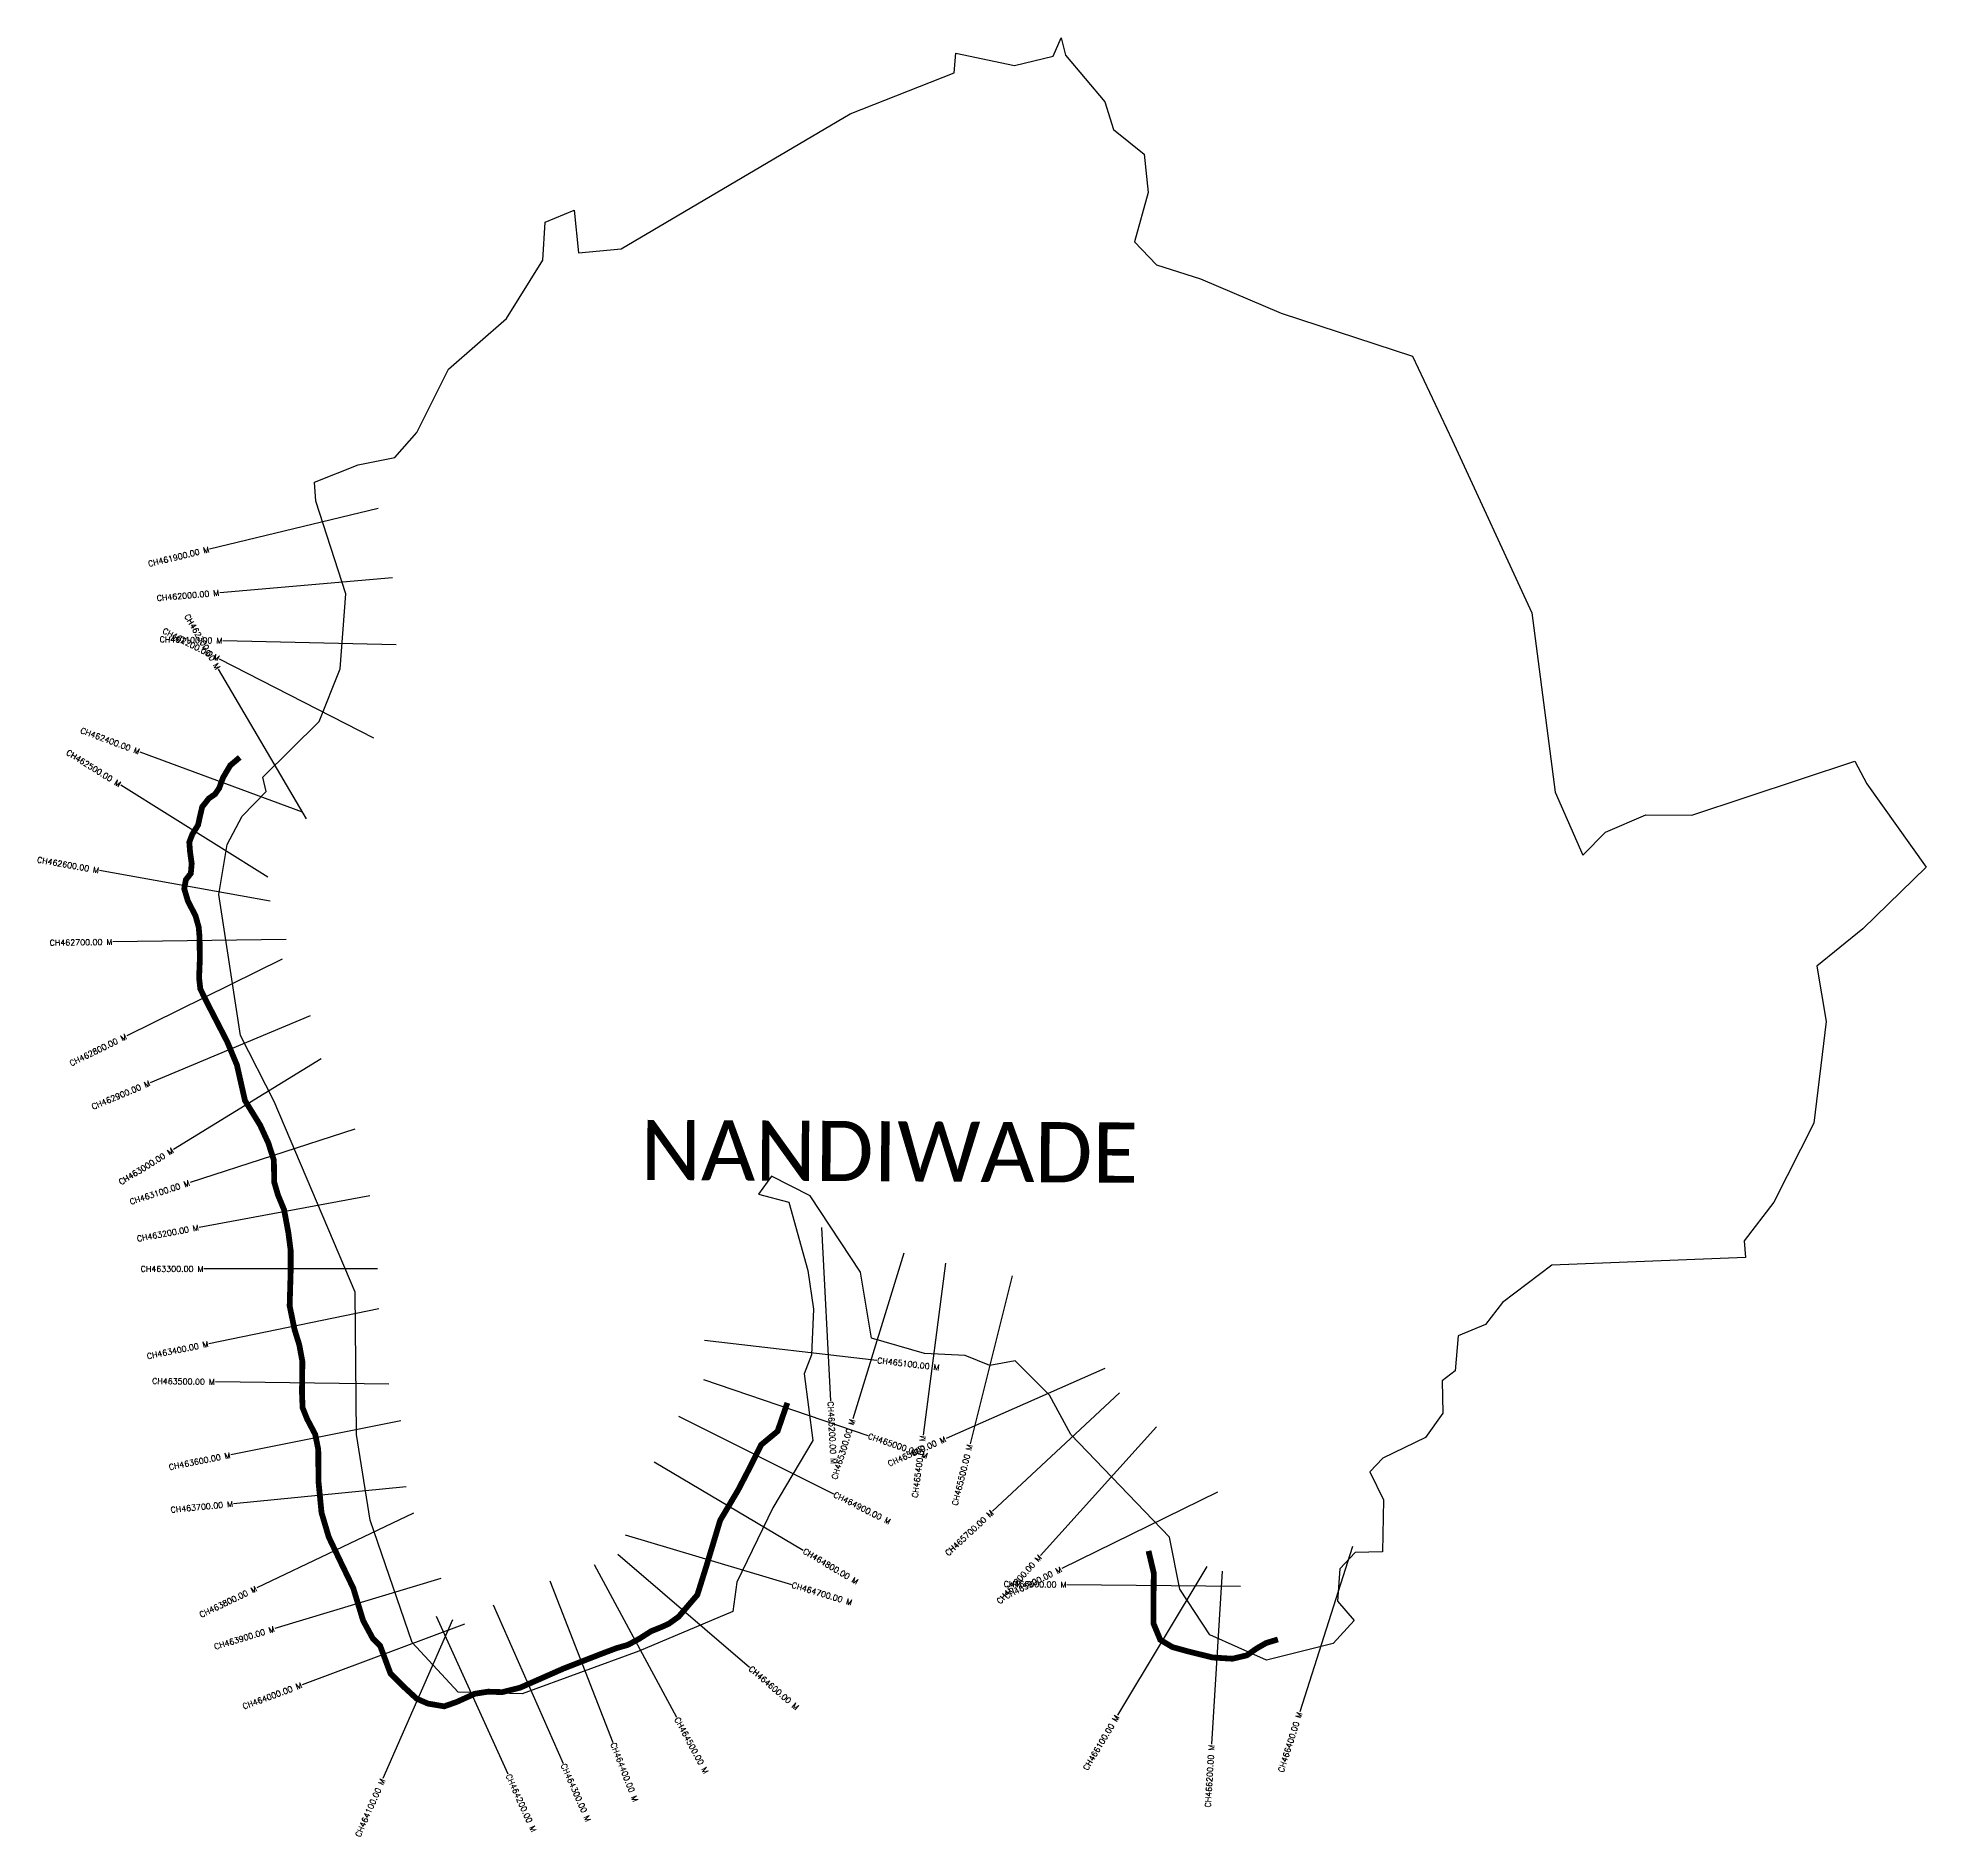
# Model space of a CAD drawing. Header units: metres. Extents: x 308535 to 311803, y 1909983 to 1913095.
import ezdxf
from ezdxf.enums import TextEntityAlignment as Align

# ---------------------------------------------------------------- set-up
doc = ezdxf.new("R2010")
doc.units = ezdxf.units.M
for name, color, linetype in [('CS', 134, 'Continuous'), ('CSMark', 6, 'Continuous'), ('UNPROTECTED', 10, 'Continuous'), ('VILLAGE BOUNDRY', 10, 'Continuous'), ('VILLAGE NAME', 250, 'Continuous')]:
    doc.layers.add(name, color=color, linetype=linetype)
doc.styles.get("Standard").update_dxf_attribs({"font": 'simplex.shx'})

msp = doc.modelspace()

# ---------------------------------------------------------------- linework, layer by layer
at = {"layer": 'CS'}
for p, q in [((309124.3, 1912280.6), (308832.7, 1912210)), ((309149, 1912160.6), (308850.1, 1912134.7)), ((309155.4, 1912044.4), (308855.5, 1912051.5)), ((309116.7, 1911882.8), (308849.8, 1912019.9)), ((309000, 1911743.6), (308848.1, 1912002.3)), ((308993.6, 1911754.9), (308712.3, 1911859)), ((308933.2, 1911642.6), (308678.9, 1911801.7)), ((308937.3, 1911601.1), (308642, 1911653.9)), ((308965.3, 1911534.5), (308665.3, 1911530.6)), ((308958.4, 1911500.6), (308689.2, 1911368.1)), ((309006.8, 1911402.8), (308730, 1911287)), ((309025.4, 1911328.5), (308769.9, 1911171.2)), ((309084.1, 1911206.6), (308798.7, 1911114.2)), ((309109.6, 1911091.2), (308814.6, 1911036.7)), ((309891.5, 1911036.2), (309906.8, 1910736.6)), ((310033.8, 1910992.3), (309945.4, 1910705.6)), ((309122.9, 1910964.8), (308822.9, 1910964.8)), ((310106.1, 1910974.7), (310067, 1910677.3)), ((310221, 1910952.9), (310148.3, 1910661.9)), ((309125.3, 1910895.7), (308831.4, 1910835.4)), ((309688.8, 1910841.7), (309986.8, 1910806.8)), ((309142.6, 1910765.5), (308842.6, 1910769.4)), ((309687.4, 1910773.6), (309971.3, 1910676.4)), ((310381.3, 1910792.4), (310106.8, 1910671.4)), ((310406.8, 1910750.3), (310187.4, 1910545.7)), ((309163.6, 1910702), (308869.4, 1910643.1)), ((309643.9, 1910709.9), (309912.2, 1910575.7)), ((310471.1, 1910691.8), (310270.3, 1910468.9)), ((309601.7, 1910631.2), (309859.8, 1910478.3)), ((309172.6, 1910587.7), (308874, 1910558.5)), ((310576.3, 1910578.6), (310307.1, 1910446.3)), ((309185.2, 1910542.3), (308914.5, 1910412.8)), ((309551.8, 1910504.9), (309839.2, 1910418.7)), ((309539.1, 1910471.1), (309766.8, 1910275.7)), ((310810.1, 1910484.4), (310719, 1910198.6)), ((309497.8, 1910453.2), (309640.2, 1910189.1)), ((310557.8, 1910449.8), (310403.6, 1910192.5)), ((310584.7, 1910441.8), (310566.3, 1910142.4)), ((309232.9, 1910429.3), (308945.7, 1910342.5)), ((309421.4, 1910425.2), (309530.2, 1910145.6)), ((310616, 1910415.2), (310316, 1910418.5)), ((309323.3, 1910383.7), (309444.2, 1910109.2)), ((309273.8, 1910350.2), (308992.7, 1910245.4)), ((309252.8, 1910357.9), (309132.6, 1910083)), ((309224.7, 1910364.2), (309348.8, 1910091.1))]:
    msp.add_line(p, q, dxfattribs=at)
at = {"layer": 'UNPROTECTED', "const_width": 10, "flags": 128}
for points in [[(308884.8, 1911849.8), (308868.3, 1911835.9), (308855.9, 1911814.9), (308849.1, 1911796.5), (308842, 1911786.1), (308831.4, 1911778.8), (308819.8, 1911764.2), (308815.7, 1911746.9), (308812.7, 1911732.8), (308802.6, 1911716.6), (308797.5, 1911703.2), (308798.8, 1911686.1), (308801.6, 1911666.2), (308800.1, 1911649.1), (308791.5, 1911638), (308788.7, 1911622.3), (308795, 1911601.3), (308808.2, 1911575.8), (308813.7, 1911556.2), (308815.2, 1911539.1), (308815.7, 1911500.2), (308814.4, 1911468.7), (308816.5, 1911449.3), (308828.1, 1911425.6), (308863, 1911358), (308879.9, 1911317.4), (308893.8, 1911256.1), (308920.1, 1911213.4), (308934.2, 1911182.6), (308943.8, 1911152.9), (308944.4, 1911114.8), (308950.9, 1911092.6), (308961.5, 1911067.1), (308968.9, 1911027.3), (308972.9, 1910996.5), (308972.9, 1910962.5), (308971.1, 1910900.8), (308979.5, 1910860.1), (308987.8, 1910833.3), (308993.1, 1910804.6), (308992.7, 1910773.1), (308992.4, 1910750.9), (308993.5, 1910724.7), (309001.2, 1910705.3), (309015.3, 1910678.6), (309020.6, 1910652.4), (309021, 1910596.9), (309026.2, 1910543.2), (309038.8, 1910500.8), (309057.8, 1910461), (309081.2, 1910412.5), (309098.2, 1910356.4), (309114.8, 1910325.7), (309127.7, 1910312.7), (309145.5, 1910264.9), (309169.8, 1910240.7), (309190.8, 1910221.3), (309210.2, 1910212.8), (309238.5, 1910208), (309260.3, 1910215.7), (309291.4, 1910229.8), (309314.4, 1910233.4), (309339.1, 1910232.6), (309369.8, 1910240.3), (309445, 1910273.4), (309510.6, 1910298.9), (309536, 1910308.5), (309556.2, 1910314.3), (309575.5, 1910324.6), (309596.3, 1910337.9), (309615.2, 1910345.5), (309627.1, 1910350.9), (309644, 1910363), (309676.5, 1910400.9), (309692.9, 1910453.2), (309715.9, 1910529.7), (309747.2, 1910582.5), (309767.4, 1910621.4), (309786.8, 1910660.4), (309815.3, 1910684), (309832.2, 1910733.1)], [(310457.1, 1910476.9), (310466.2, 1910438.5), (310465.6, 1910376.6), (310465.6, 1910351.6), (310477.4, 1910323.1), (310498.3, 1910310.6), (310526.1, 1910302.9), (310568.3, 1910292.5), (310602.4, 1910290.4), (310627.3, 1910296.3), (310643.9, 1910308), (310660.6, 1910317.6), (310681, 1910323.8)]]:
    msp.add_lwpolyline(points, dxfattribs=at)
at = {"layer": 'VILLAGE BOUNDRY', "color": 3, "flags": 128}
msp.add_lwpolyline([(310225.5, 1913047), (310292.2, 1913062.7)], dxfattribs=at)
at = {"layer": 'VILLAGE BOUNDRY', "color": 3}
for points in [[(310292.2, 1913062.7, 0), (310306.2, 1913094.8, 0), (310313.3, 1913064.5, 0), (310381.4, 1912983.7, 0), (310396.5, 1912936, 0), (310449.6, 1912893.4, 0), (310456.4, 1912827.2, 0), (310433.1, 1912741.5, 0), (310470.9, 1912702.2, 0), (310547.2, 1912677.7, 0), (310686.8, 1912618.4, 0), (310914, 1912543.9, 0), (310982.4, 1912398.6, 0), (311120.2, 1912099.7, 0), (311160.5, 1911789.5, 0), (311208.7, 1911680.8, 0), (311247.8, 1911720.5, 0), (311317.5, 1911750.5, 0), (311397.1, 1911749.7, 0), (311679.1, 1911843.4, 0), (311699.8, 1911804.3, 0), (311802.7, 1911660, 0)], [(311802.7, 1911660, 0), (311692.7, 1911553.1, 0), (311613.5, 1911488.8, 0), (311629.8, 1911392.6, 0), (311608.3, 1911216.9, 0), (311538.8, 1911080, 0), (311487.5, 1911013.2, 0), (311489.9, 1910984.5, 0), (311154.9, 1910971.1, 0), (311069.4, 1910906.6, 0), (311040.4, 1910868.7, 0), (310992.9, 1910849.2, 0), (310987.4, 1910788.2, 0), (310964.9, 1910771, 0), (310966.3, 1910715.4, 0), (310936.1, 1910673.2, 0), (310862.3, 1910637.4, 0), (310840.1, 1910613.7, 0), (310863.4, 1910565.4, 0), (310861.8, 1910475.1, 0), (310814.4, 1910474.2, 0), (310787.9, 1910445.7, 0), (310784.2, 1910389.9, 0), (310813.1, 1910356.5, 0), (310776.7, 1910316.7, 0), (310661.4, 1910288.1, 0), (310563, 1910332, 0), (310511, 1910410.7, 0), (310493.2, 1910500.8, 0), (310322.9, 1910678.3, 0), (310285.9, 1910746.4, 0), (310226.5, 1910806, 0), (310182.3, 1910797.8, 0), (310140.1, 1910815, 0), (310069.5, 1910818.2, 0), (309977.6, 1910845, 0), (309958.9, 1910959.2, 0), (309871.9, 1911091.4, 0), (309805, 1911125, 0), (309782, 1911094.4, 0), (309834.6, 1911080.2, 0), (309867.5, 1910962, 0), (309877.4, 1910895.2, 0), (309873.9, 1910816.4, 0), (309861.3, 1910783.5, 0), (309876.5, 1910667.8, 0), (309806.8, 1910551.3, 0), (309744.6, 1910423.1, 0), (309737.7, 1910372.1, 0), (309575.5, 1910303.3, 0), (309373.3, 1910229.9, 0), (309262.7, 1910232.6, 0), (309182.9, 1910318.5, 0), (309110.4, 1910530.1, 0), (309086.8, 1910678.3, 0), (309084.6, 1910924.8, 0), (308944.2, 1911254.4, 0), (308886, 1911368.5, 0), (308848.5, 1911612.5, 0), (308862.9, 1911699.3, 0), (308888.9, 1911747.9, 0), (308930.4, 1911790.8, 0), (308924.8, 1911815.6, 0), (309022.1, 1911911.8, 0), (309058.3, 1912003.2, 0), (309068.5, 1912132.8, 0), (309016.3, 1912292.9, 0), (309014, 1912325.9, 0), (309089.5, 1912356.1, 0), (309152.9, 1912368.8, 0), (309191.1, 1912411.9, 0), (309245.8, 1912521.7, 0), (309346.3, 1912608.9, 0), (309409.1, 1912710.2, 0), (309413.4, 1912775.9, 0), (309463.4, 1912796.6, 0), (309470.9, 1912722.9, 0), (309544.4, 1912729.4, 0), (309940.7, 1912963.1, 0), (310121, 1913034.3, 0), (310123.8, 1913068.3, 0), (310225.5, 1913047, 0)]]:
    msp.add_polyline3d(points, dxfattribs=at)

# ---------------------------------------------------------------- texts
at = {"layer": 'CSMark'}
for s, rotation, p in [('CH461900.00 M', 13.6056, (308831.7, 1912209.8)), ('CH462000.00 M', 4.9583, (308849.1, 1912134.6)), ('CH462200.00 M', 332.825, (308848.9, 1912020.3)), ('CH462300.00 M', 300.425, (308847.6, 1912003.1)), ('CH462100.00 M', 358.6548, (308854.5, 1912051.5)), ('CH462400.00 M', 339.6905, (308711.4, 1911859.4)), ('CH462500.00 M', 327.9794, (308678, 1911802.2)), ('CH462600.00 M', 349.8654, (308641, 1911654)), ('CH462700.00 M', 0.745, (308664.3, 1911530.5)), ('CH462800.00 M', 26.2206, (308688.4, 1911367.6)), ('CH462900.00 M', 22.6959, (308729.1, 1911286.6)), ('CH463000.00 M', 31.6231, (308769.1, 1911170.7)), ('CH463100.00 M', 17.9441, (308797.8, 1911113.9)), ('CH463200.00 M', 10.4608, (308813.6, 1911036.5)), ('CH463400.00 M', 11.5911, (308830.4, 1910835.2)), ('CH463500.00 M', 359.2653, (308841.6, 1910769.4)), ('CH465300.00 M', 72.8677, (309945.1, 1910704.6)), ('CH465600.00 M', 23.7834, (310105.9, 1910671)), ('CH465400.00 M', 82.4954, (310066.8, 1910676.3)), ('CH463600.00 M', 11.3172, (308868.5, 1910642.9)), ('CH465500.00 M', 75.9703, (310148, 1910660.9)), ('CH463700.00 M', 5.5862, (308873, 1910558.4)), ('CH465700.00 M', 43.0016, (310186.7, 1910545)), ('CH465800.00 M', 47.9877, (310269.6, 1910468.1)), ('CH465900.00 M', 26.1842, (310306.2, 1910445.8)), ('CH463800.00 M', 25.5572, (308913.6, 1910412.4)), ('CH466000.00 M', 359.3665, (310315, 1910418.5)), ('CH463900.00 M', 16.8219, (308944.7, 1910342.2)), ('CH464000.00 M', 20.4343, (308991.8, 1910245.1)), ('CH466100.00 M', 59.0605, (310403.1, 1910191.6)), ('CH466400.00 M', 72.3094, (310718.7, 1910197.6)), ('CH466200.00 M', 86.4929, (310566.2, 1910141.4)), ('CH464100.00 M', 66.3823, (309132.2, 1910082.1))]:
    msp.add_text(s, height=10, rotation=rotation, dxfattribs=at).set_placement(p, align=Align.MIDDLE_RIGHT)
msp.add_text('CH463300.00 M', height=10, dxfattribs=at).set_placement((308821.9, 1910964.8), align=Align.MIDDLE_RIGHT)
for s, rotation, p in [('CH465100.00 M', 353.3118, (309987.8, 1910806.7)), ('CH465200.00 M', 272.9293, (309906.9, 1910735.6)), ('CH465000.00 M', 341.1013, (309972.2, 1910676.1)), ('CH464900.00 M', 333.4381, (309913.1, 1910575.3)), ('CH464800.00 M', 329.3559, (309860.6, 1910477.8)), ('CH464700.00 M', 343.2949, (309840.1, 1910418.4)), ('CH464600.00 M', 319.3797, (309767.6, 1910275.1)), ('CH464500.00 M', 298.3306, (309640.7, 1910188.2)), ('CH464400.00 M', 291.2676, (309530.6, 1910144.7)), ('CH464200.00 M', 294.4304, (309349.2, 1910090.2)), ('CH464300.00 M', 293.778, (309444.6, 1910108.3))]:
    msp.add_text(s, height=10, rotation=rotation, dxfattribs=at).set_placement(p, align=Align.MIDDLE_LEFT)
at = {"layer": 'VILLAGE NAME', "insert": (309578.6, 1911222.8), "char_height": 104.042, "attachment_point": 1, "rotation": 359.6762}
msp.add_mtext_dynamic_manual_height_columns('{\\fCalibri|b0|i0|c0|p34;NANDIWADE}', width=1259.386, gutter_width=520.2, heights=[0], dxfattribs=at)

doc.saveas('drawing.dxf')
